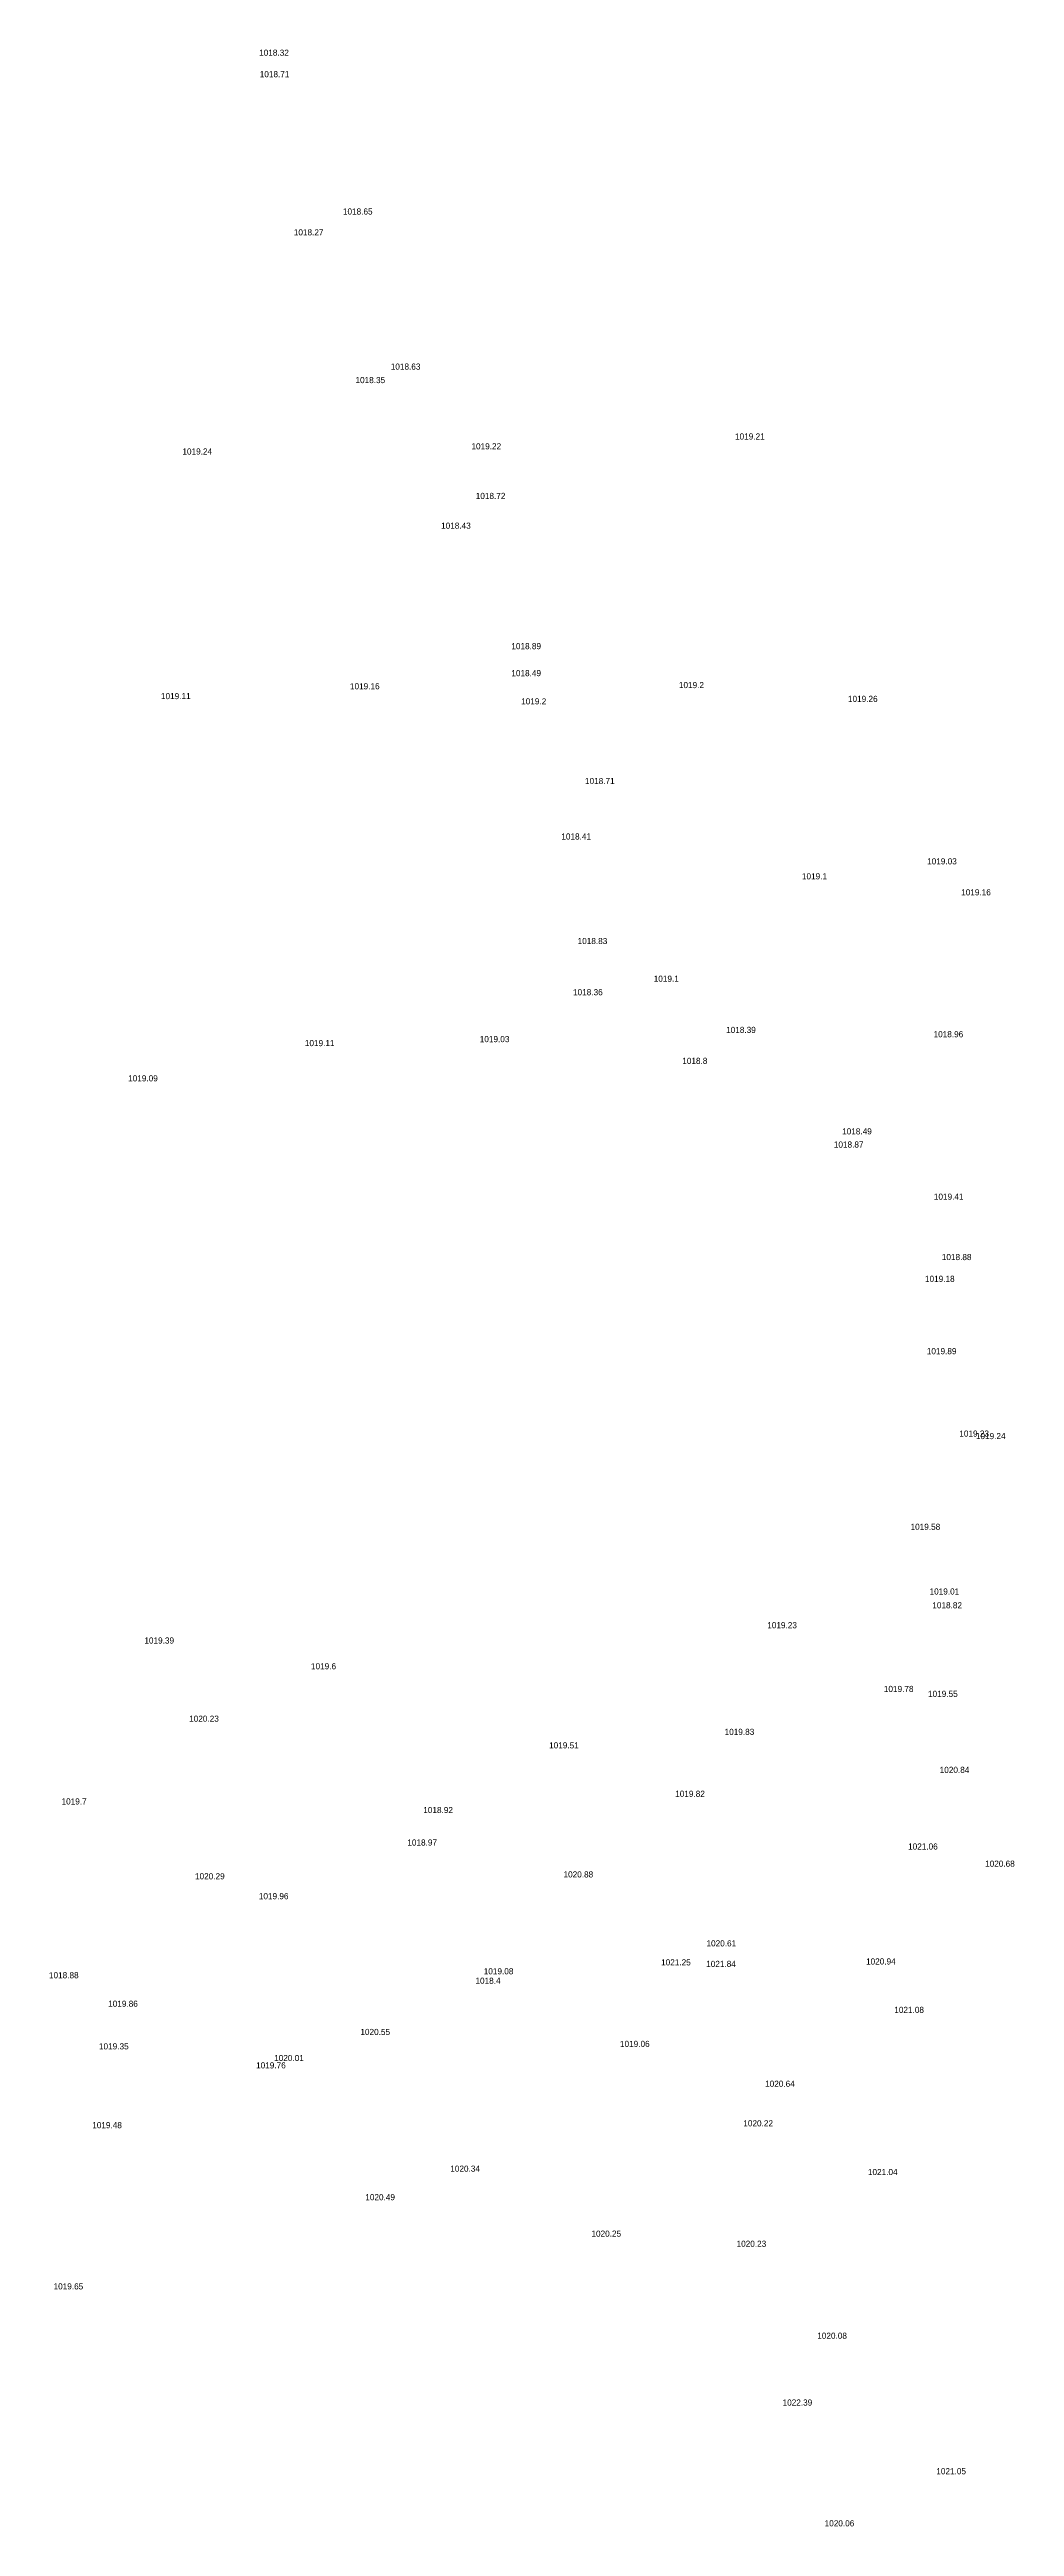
# Model space of a CAD drawing. Header units: inches. Extents: x 628884 to 629912, y 4519174 to 4520145.
# Drawn here: x 629062.2 to 629093.7, y 4519286.5 to 4519367.3 of the extents above; entities that cross this region are included whole.
import ezdxf

# ---------------------------------------------------------------- set-up
doc = ezdxf.new("R2010")
doc.units = ezdxf.units.IN
doc.header["$MEASUREMENT"] = 0

msp = doc.modelspace()

# ---------------------------------------------------------------- texts
for s, p in [('1018.32', (629069.04, 4519367.12, 1018.32)), ('1018.71', (629069.06, 4519366.42, 1018.71)), ('1018.65', (629071.77, 4519361.94, 1018.65)), ('1018.27', (629070.17, 4519361.26, 1018.27)), ('1018.35', (629072.18, 4519356.44, 1018.35)), ('1018.63', (629073.33, 4519356.88, 1018.63)), ('1019.21', (629084.55, 4519354.6, 1019.21)), ('1019.24', (629066.54, 4519354.11, 1019.24)), ('1019.22', (629075.96, 4519354.28, 1019.22)), ('1018.72', (629076.1, 4519352.66, 1018.72)), ('1018.43', (629074.97, 4519351.69, 1018.43)), ('1018.89', (629077.26, 4519347.76, 1018.89)), ('1018.49', (629077.26, 4519346.88, 1018.49)), ('1019.2', (629082.72, 4519346.49, 1019.2)), ('1019.11', (629065.84, 4519346.13, 1019.11)), ('1019.16', (629072, 4519346.45, 1019.16)), ('1019.2', (629077.58, 4519345.96, 1019.2)), ('1019.26', (629088.23, 4519346.04, 1019.26)), ('1018.71', (629079.66, 4519343.36, 1018.71)), ('1018.41', (629078.89, 4519341.55, 1018.41)), ('1019.1', (629086.73, 4519340.25, 1019.1)), ('1019.03', (629090.81, 4519340.74, 1019.03)), ('1019.16', (629091.92, 4519339.73, 1019.16)), ('1018.83', (629079.42, 4519338.14, 1018.83)), ('1019.1', (629081.9, 4519336.91, 1019.1)), ('1018.36', (629079.27, 4519336.47, 1018.36)), ('1018.39', (629084.26, 4519335.24, 1018.39)), ('1019.11', (629070.53, 4519334.81, 1019.11)), ('1019.03', (629076.23, 4519334.94, 1019.03)), ('1018.96', (629091.02, 4519335.1, 1018.96)), ('1019.09', (629064.77, 4519333.66, 1019.09)), ('1018.8', (629082.83, 4519334.23, 1018.8)), ('1018.49', (629088.04, 4519331.93, 1018.49)), ('1018.87', (629087.77, 4519331.5, 1018.87)), ('1019.41', (629091.03, 4519329.8, 1019.41)), ('1019.18', (629090.74, 4519327.12, 1019.18)), ('1018.88', (629091.29, 4519327.83, 1018.88)), ('1019.89', (629090.8, 4519324.76, 1019.89)), ('1019.23', (629091.86, 4519322.07, 1019.23)), ('1019.24', (629092.4, 4519321.99, 1019.24)), ('1019.58', (629090.27, 4519319.03, 1019.58)), ('1019.01', (629090.89, 4519316.92, 1019.01)), ('1019.23', (629085.6, 4519315.82, 1019.23)), ('1018.82', (629090.98, 4519316.47, 1018.82)), ('1019.39', (629065.3, 4519315.32, 1019.39)), ('1019.6', (629070.73, 4519314.48, 1019.6)), ('1019.78', (629089.4, 4519313.74, 1019.78)), ('1019.55', (629090.84, 4519313.58, 1019.55)), ('1020.23', (629066.76, 4519312.77, 1020.23)), ('1019.51', (629078.49, 4519311.9, 1019.51)), ('1019.83', (629084.21, 4519312.34, 1019.83)), ('1020.84', (629091.22, 4519311.1, 1020.84)), ('1019.82', (629082.6, 4519310.32, 1019.82)), ('1019.7', (629062.6, 4519310.07, 1019.7)), ('1018.92', (629074.39, 4519309.79, 1018.92)), ('1018.97', (629073.87, 4519308.73, 1018.97)), ('1021.06', (629090.19, 4519308.6, 1021.06)), ('1020.88', (629078.96, 4519307.69, 1020.88)), ('1020.68', (629092.7, 4519308.04, 1020.68)), ('1020.29', (629066.95, 4519307.63, 1020.29)), ('1019.96', (629069.03, 4519306.98, 1019.96)), ('1020.61', (629083.62, 4519305.44, 1020.61)), ('1019.08', (629076.36, 4519304.53, 1019.08)), ('1021.25', (629082.14, 4519304.82, 1021.25)), ('1021.84', (629083.61, 4519304.77, 1021.84)), ('1020.94', (629088.82, 4519304.85, 1020.94)), ('1018.88', (629062.19, 4519304.4, 1018.88)), ('1018.4', (629076.09, 4519304.22, 1018.4)), ('1019.86', (629064.12, 4519303.47, 1019.86)), ('1021.08', (629089.74, 4519303.27, 1021.08)), ('1019.35', (629063.82, 4519302.08, 1019.35)), ('1020.55', (629072.34, 4519302.55, 1020.55)), ('1019.06', (629080.8, 4519302.16, 1019.06)), ('1019.76', (629068.94, 4519301.46, 1019.76)), ('1020.01', (629069.53, 4519301.7, 1020.01)), ('1020.64', (629085.53, 4519300.86, 1020.64)), ('1019.48', (629063.6, 4519299.51, 1019.48)), ('1020.22', (629084.82, 4519299.57, 1020.22)), ('1020.34', (629075.27, 4519298.09, 1020.34)), ('1021.04', (629088.88, 4519297.98, 1021.04)), ('1020.49', (629072.5, 4519297.16, 1020.49)), ('1020.25', (629079.87, 4519295.97, 1020.25)), ('1020.23', (629084.6, 4519295.64, 1020.23)), ('1019.65', (629062.34, 4519294.25, 1019.65)), ('1020.08', (629087.23, 4519292.64, 1020.08)), ('1022.39', (629086.1, 4519290.46, 1022.39)), ('1021.05', (629091.11, 4519288.22, 1021.05)), ('1020.06', (629087.47, 4519286.52, 1020.06))]:
    msp.add_text(s, height=0.2).set_placement(p)

doc.saveas('drawing.dxf')
